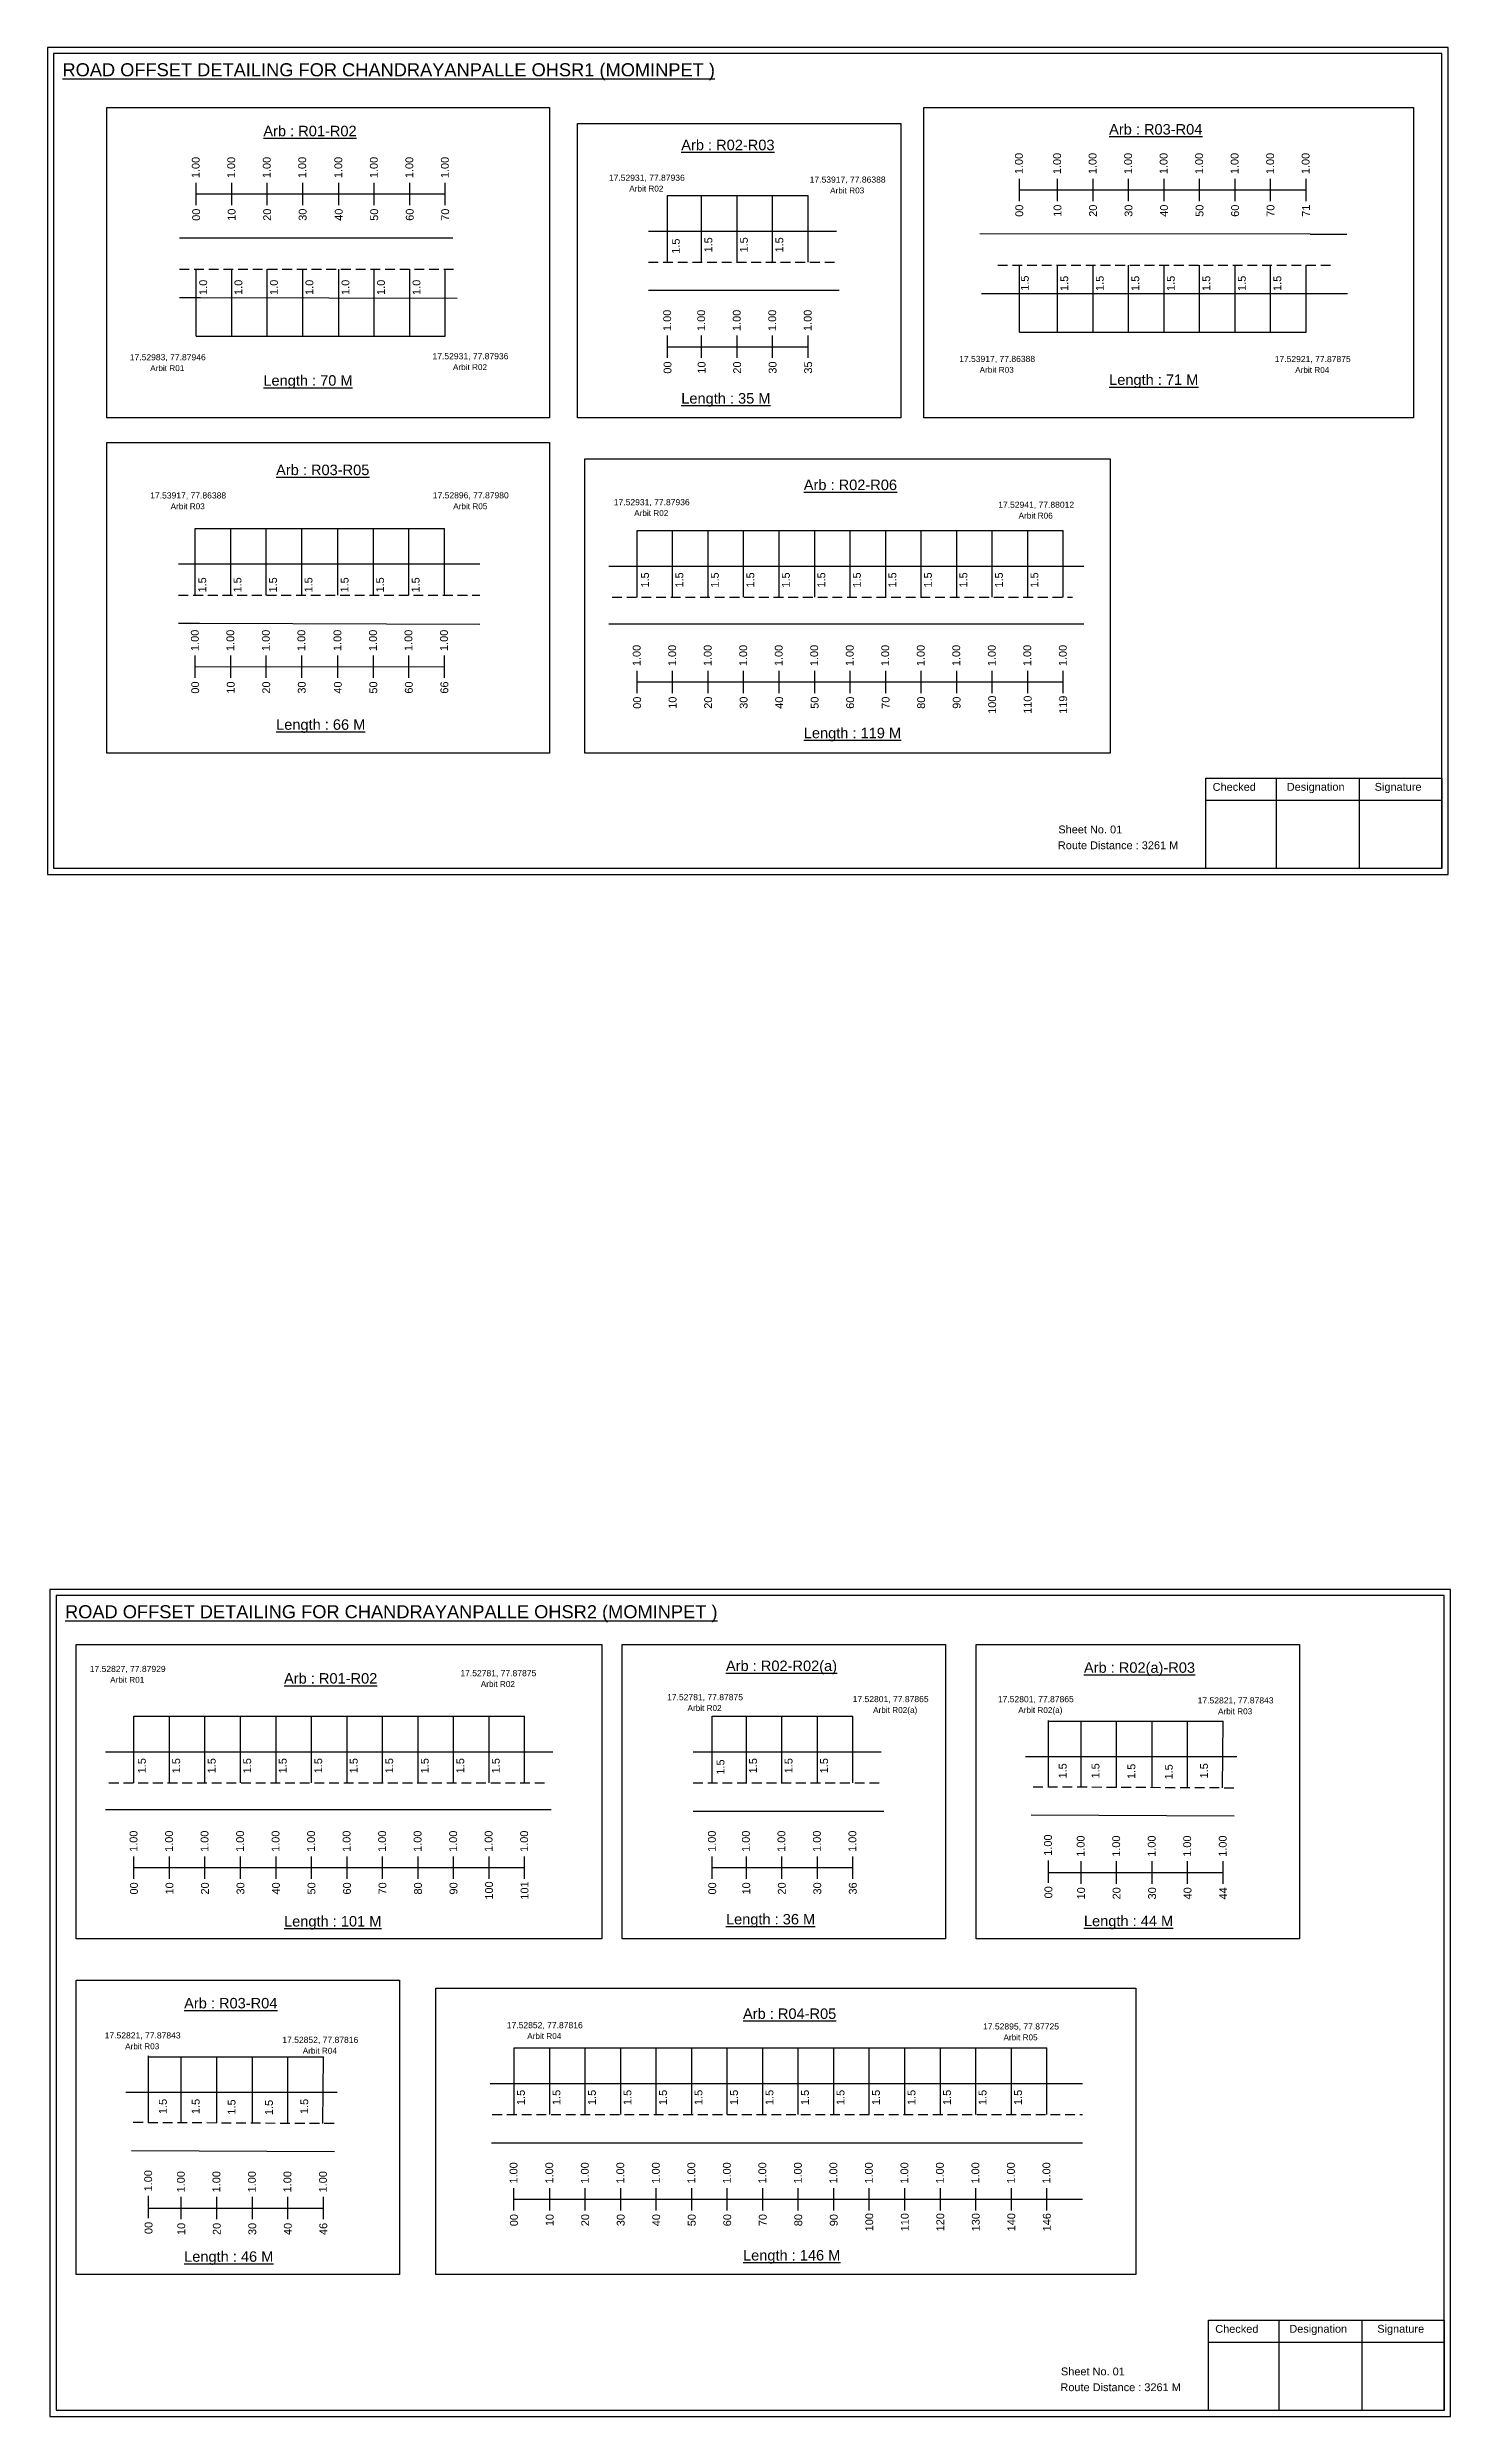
# Model space of a CAD drawing. Header units: inches. Extents: x 344 to 6776, y 358 to 1565.
# Drawn here: x 3367 to 3904, y 483 to 1390 of the extents above; entities that cross this region are included whole.
import ezdxf

# ---------------------------------------------------------------- set-up
doc = ezdxf.new("R2010")
doc.units = ezdxf.units.IN
doc.header["$MEASUREMENT"] = 0
doc.linetypes.add('DASHED2', pattern=[0.375, 0.25, -0.125])
doc.layers.add('PDF_Geometry', color=7, linetype='Continuous')
doc.layers.add('PDF_Text', color=5, linetype='Continuous')
doc.styles.add('PDF Arial', font='arial.ttf')
doc.styles.get("Standard").update_dxf_attribs({"font": 'arial.ttf'})

msp = doc.modelspace()

# ---------------------------------------------------------------- texts
at = {"color": 242, "true_color": 0xcd2027}
for s, height, p in [('%%UROAD OFFSET DETAILING FOR CHANDRAYANPALLE OHSR1 (MOMINPET )', 5, (3372.61, 1379.13)), ('%%UArb : R03-R04', 4, (3773.5, 1356.84)), ('%%UArb : R01-R02', 4, (3449.57, 1356.19)), ('%%UArb : R02-R03', 4, (3609.63, 1350.84)), ('%%ULength : 70 M', 4, (3449.57, 1260.69)), ('%%ULength : 71 M', 4, (3773.5, 1260.97)), ('%%ULength : 35 M', 4, (3609.63, 1253.84)), ('%%UArb : R03-R05', 4, (3454.45, 1226.45)), ('%%UArb : R02-R06', 4, (3656.55, 1220.72)), ('%%ULength : 66 M', 4, (3454.45, 1128.95)), ('%%ULength : 119 M', 4, (3656.55, 1125.72)), ('%%UROAD OFFSET DETAILING FOR CHANDRAYANPALLE OHSR2 (MOMINPET )', 5, (3373.6, 788.8)), ('%%UArb : R02-R02(a)', 4, (3626.75, 768.6)), ('%%UArb : R02(a)-R03', 4, (3763.86, 767.93)), ('%%UArb : R01-R02', 4, (3457.49, 763.8)), ('%%ULength : 101 M', 4, (3457.49, 670.8)), ('%%ULength : 36 M', 4, (3626.75, 671.6)), ('%%ULength : 44 M', 4, (3763.86, 670.93)), ('%%UArb : R03-R04', 4, (3419.22, 639.45)), ('%%UArb : R04-R05', 4, (3633.28, 635.43)), ('%%ULength : 46 M', 4, (3419.22, 542.45)), ('%%ULength : 146 M', 4, (3633.28, 542.93))]:
    msp.add_text(s, height=height, dxfattribs=at).set_placement(p)
at = {"color": 217, "true_color": 0x93278f}
for s, p in [('1.00', (3425.16, 1340.13)), ('1.00', (3438.76, 1340.13)), ('1.00', (3452.36, 1340.13)), ('1.00', (3465.96, 1340.13)), ('1.00', (3479.77, 1340.13)), ('1.00', (3493.37, 1340.13)), ('1.00', (3506.97, 1340.13)), ('1.00', (3520.57, 1340.13)), ('1.00', (3740.44, 1341.66)), ('1.00', (3755.07, 1341.66)), ('1.00', (3768.67, 1341.66)), ('1.00', (3782.27, 1341.66)), ('1.00', (3795.87, 1341.66)), ('1.00', (3809.47, 1341.66)), ('1.00', (3823.07, 1341.66)), ('1.00', (3836.67, 1341.66)), ('1.00', (3850.27, 1341.66)), ('00', (3425.31, 1323.81)), ('10', (3438.91, 1323.81)), ('20', (3452.51, 1323.81)), ('30', (3466.11, 1323.81)), ('40', (3479.92, 1323.81)), ('50', (3493.52, 1323.81)), ('60', (3507.12, 1323.81)), ('70', (3520.72, 1323.81)), ('00', (3740.59, 1325.34)), ('10', (3755.22, 1325.34)), ('20', (3768.82, 1325.34)), ('30', (3782.42, 1325.34)), ('40', (3796.02, 1325.34)), ('50', (3809.62, 1325.34)), ('60', (3823.22, 1325.34)), ('70', (3836.82, 1325.34)), ('71', (3850.42, 1325.34)), ('1.00', (3605.72, 1281.61)), ('1.00', (3618.76, 1281.61)), ('1.00', (3632.36, 1281.61)), ('1.00', (3645.96, 1281.61)), ('1.00', (3659.56, 1281.61)), ('00', (3605.87, 1265.29)), ('10', (3618.91, 1265.29)), ('20', (3632.51, 1265.29)), ('30', (3646.11, 1265.29)), ('35', (3659.71, 1265.29)), ('1.00', (3424.81, 1159.11)), ('1.00', (3438.41, 1159.11)), ('1.00', (3452.01, 1159.11)), ('1.00', (3465.61, 1159.11)), ('1.00', (3479.43, 1159.11)), ('1.00', (3493.03, 1159.11)), ('1.00', (3506.63, 1159.11)), ('1.00', (3520.23, 1159.11)), ('1.00', (3594.05, 1153.31)), ('1.00', (3607.65, 1153.31)), ('1.00', (3621.25, 1153.31)), ('1.00', (3634.85, 1153.31)), ('1.00', (3648.45, 1153.31)), ('1.00', (3662.05, 1153.31)), ('1.00', (3675.65, 1153.31)), ('1.00', (3689.25, 1153.31)), ('1.00', (3702.85, 1153.31)), ('1.00', (3716.45, 1153.31)), ('1.00', (3730.05, 1153.31)), ('1.00', (3743.65, 1153.31)), ('1.00', (3757.25, 1153.31)), ('00', (3424.96, 1142.79)), ('10', (3438.56, 1142.79)), ('20', (3452.16, 1142.79)), ('30', (3465.76, 1142.79)), ('40', (3479.58, 1142.79)), ('50', (3493.18, 1142.79)), ('60', (3506.78, 1142.79)), ('66', (3520.38, 1142.79)), ('00', (3594.2, 1136.99)), ('10', (3607.8, 1136.99)), ('20', (3621.4, 1136.99)), ('30', (3635, 1136.99)), ('40', (3648.6, 1136.99)), ('50', (3662.2, 1136.99)), ('60', (3675.8, 1136.99)), ('70', (3689.4, 1136.99)), ('80', (3703, 1136.99)), ('90', (3716.6, 1136.99)), ('100', (3730.2, 1135.04)), ('110', (3743.8, 1135.04)), ('119', (3757.4, 1135.04)), ('1.00', (3401.34, 699.36)), ('1.00', (3414.94, 699.36)), ('1.00', (3428.54, 699.36)), ('1.00', (3442.14, 699.36)), ('1.00', (3455.74, 699.36)), ('1.00', (3469.34, 699.36)), ('1.00', (3482.94, 699.36)), ('1.00', (3496.54, 699.36)), ('1.00', (3510.14, 699.36)), ('1.00', (3523.74, 699.36)), ('1.00', (3537.34, 699.36)), ('1.00', (3550.94, 699.36)), ('1.00', (3622.84, 699.36)), ('1.00', (3635.87, 699.36)), ('1.00', (3649.47, 699.36)), ('1.00', (3663.07, 699.36)), ('1.00', (3676.67, 699.36)), ('1.00', (3751.58, 697.87)), ('1.00', (3764.1, 697.48)), ('1.00', (3777.7, 697.48)), ('1.00', (3791.3, 697.48)), ('1.00', (3804.9, 697.48)), ('1.00', (3818.5, 697.48)), ('00', (3401.49, 683.04)), ('10', (3415.09, 683.04)), ('20', (3428.69, 683.04)), ('30', (3442.29, 683.04)), ('40', (3455.89, 683.04)), ('50', (3469.49, 683.04)), ('60', (3483.09, 683.04)), ('70', (3496.69, 683.04)), ('80', (3510.29, 683.04)), ('90', (3523.89, 683.04)), ('100', (3537.49, 681.09)), ('101', (3551.09, 681.09)), ('00', (3622.99, 683.04)), ('10', (3636.02, 683.04)), ('20', (3649.62, 683.04)), ('30', (3663.22, 683.04)), ('36', (3676.82, 683.04)), ('00', (3751.73, 681.55)), ('10', (3764.25, 681.16)), ('20', (3777.85, 681.16)), ('30', (3791.45, 681.16)), ('40', (3805.05, 681.16)), ('44', (3818.65, 681.16)), ('1.00', (3406.95, 569.38)), ('1.00', (3419.47, 569)), ('1.00', (3433.07, 569)), ('1.00', (3446.67, 569)), ('1.00', (3460.27, 569)), ('1.00', (3473.87, 569)), ('1.00', (3546.88, 572.38)), ('1.00', (3560.58, 572.38)), ('1.00', (3574.18, 572.38)), ('1.00', (3587.78, 572.38)), ('1.00', (3601.38, 572.38)), ('1.00', (3614.98, 572.38)), ('1.00', (3628.58, 572.38)), ('1.00', (3642.18, 572.38)), ('1.00', (3655.78, 572.38)), ('1.00', (3669.38, 572.38)), ('1.00', (3682.98, 572.38)), ('1.00', (3696.58, 572.38)), ('1.00', (3710.18, 572.38)), ('1.00', (3723.78, 572.38)), ('1.00', (3737.38, 572.38)), ('1.00', (3750.98, 572.38)), ('00', (3407.1, 553.06)), ('10', (3419.62, 552.68)), ('20', (3433.22, 552.68)), ('30', (3446.82, 552.68)), ('40', (3460.42, 552.68)), ('46', (3474.02, 552.68)), ('00', (3547.03, 556.06)), ('10', (3560.73, 556.06)), ('20', (3574.33, 556.06)), ('30', (3587.93, 556.06)), ('40', (3601.53, 556.06)), ('50', (3615.13, 556.06)), ('60', (3628.73, 556.06)), ('70', (3642.33, 556.06)), ('80', (3655.93, 556.06)), ('90', (3669.53, 556.06)), ('100', (3683.13, 554.1)), ('110', (3696.73, 554.1)), ('120', (3710.33, 554.1)), ('130', (3723.93, 554.1)), ('140', (3737.53, 554.1)), ('146', (3751.13, 554.1))]:
    msp.add_text(s, height=3, rotation=90, dxfattribs=at).set_placement(p)
at = {"color": 5}
for s, height, p in [('17.52931, 77.87936', 2.34, (3581.89, 1339.13)), ('Arbit R02', 2.246, (3589.71, 1335.01)), ('17.53917, 77.86388', 2.34, (3658.81, 1338.42)), ('Arbit R03', 2.246, (3666.63, 1334.3)), ('17.52983, 77.87946', 2.34, (3398.4, 1270.4)), ('17.52931, 77.87936', 2.34, (3514.35, 1270.8)), ('17.53917, 77.86388', 2.34, (3716.07, 1269.76)), ('17.52921, 77.87875', 2.34, (3836.94, 1269.71)), ('Arbit R01', 2.246, (3406.22, 1266.27)), ('Arbit R02', 2.246, (3522.17, 1266.67)), ('Arbit R03', 2.246, (3723.89, 1265.63)), ('Arbit R04', 2.246, (3844.76, 1265.59)), ('17.53917, 77.86388', 2.34, (3406.23, 1217.5)), ('Arbit R03', 2.246, (3414.05, 1213.38)), ('17.52896, 77.87980', 2.34, (3514.46, 1217.54)), ('Arbit R05', 2.246, (3522.28, 1213.41)), ('17.52931, 77.87936', 2.34, (3583.77, 1214.91)), ('17.52941, 77.88012', 2.34, (3731.01, 1213.94)), ('Arbit R02', 2.246, (3591.59, 1210.79)), ('Arbit R06', 2.246, (3738.83, 1209.81)), ('17.52827, 77.87929', 2.34, (3383.06, 768.24)), ('Arbit R01', 2.246, (3390.88, 764.11)), ('17.52781, 77.87875', 2.34, (3525.02, 766.63)), ('Arbit R02', 2.246, (3532.84, 762.51)), ('17.52781, 77.87875', 2.34, (3604.19, 757.44)), ('Arbit R02', 2.246, (3612.01, 753.31)), ('17.52801, 77.87865', 2.34, (3675.28, 756.69)), ('Arbit R02(a)', 2.2464, (3683.1, 752.56)), ('17.52801, 77.87865', 2.34, (3730.88, 756.67)), ('Arbit R02(a)', 2.2464, (3738.7, 752.54)), ('17.52821, 77.87843', 2.34, (3807.4, 756.2)), ('Arbit R03', 2.246, (3815.22, 752.07)), ('17.52821, 77.87843', 2.34, (3388.79, 627.95)), ('Arbit R03', 2.246, (3396.61, 623.82)), ('17.52852, 77.87816', 2.34, (3456.83, 626.23)), ('17.52852, 77.87816', 2.34, (3542.8, 631.86)), ('Arbit R04', 2.246, (3550.62, 627.73)), ('17.52895, 77.87725', 2.34, (3725.21, 631.37)), ('Arbit R05', 2.246, (3733.03, 627.24)), ('Arbit R04', 2.246, (3464.65, 622.11))]:
    msp.add_text(s, height=height, dxfattribs=at).set_placement(p)
for s, p in [('1.5', (3609.03, 1311.18)), ('1.5', (3621.5, 1311.68)), ('1.5', (3635.1, 1311.68)), ('1.5', (3648.7, 1311.68)), ('1.0', (3428.01, 1295.43)), ('1.0', (3441.5, 1295.43)), ('1.0', (3455.1, 1295.43)), ('1.0', (3468.7, 1295.43)), ('1.0', (3482.51, 1295.43)), ('1.0', (3496.11, 1295.43)), ('1.0', (3509.71, 1295.43)), ('1.5', (3742.72, 1297.01)), ('1.5', (3757.82, 1296.96)), ('1.5', (3771.42, 1296.96)), ('1.5', (3785.02, 1296.96)), ('1.5', (3798.62, 1296.96)), ('1.5', (3812.22, 1296.96)), ('1.5', (3825.82, 1296.96)), ('1.5', (3839.42, 1296.96)), ('1.5', (3597.23, 1183.39)), ('1.5', (3610.39, 1183.39)), ('1.5', (3623.99, 1183.39)), ('1.5', (3637.59, 1183.39)), ('1.5', (3651.19, 1183.39)), ('1.5', (3664.79, 1183.39)), ('1.5', (3678.39, 1183.39)), ('1.5', (3691.99, 1183.39)), ('1.5', (3705.59, 1183.39)), ('1.5', (3719.19, 1183.39)), ('1.5', (3732.79, 1183.39)), ('1.5', (3746.39, 1183.39)), ('1.5', (3427.66, 1181.5)), ('1.5', (3441.15, 1181.5)), ('1.5', (3454.75, 1181.5)), ('1.5', (3468.35, 1181.5)), ('1.5', (3482.17, 1181.5)), ('1.5', (3495.77, 1181.5)), ('1.5', (3509.37, 1181.5)), ('1.5', (3404.52, 729.44)), ('1.5', (3417.68, 729.44)), ('1.5', (3431.28, 729.44)), ('1.5', (3444.88, 729.44)), ('1.5', (3458.48, 729.44)), ('1.5', (3472.08, 729.44)), ('1.5', (3485.68, 729.44)), ('1.5', (3499.28, 729.44)), ('1.5', (3512.88, 729.44)), ('1.5', (3526.48, 729.44)), ('1.5', (3540.08, 729.44)), ('1.5', (3638.62, 729.44)), ('1.5', (3652.22, 729.44)), ('1.5', (3665.82, 729.44)), ('1.5', (3626.15, 728.94)), ('1.5', (3757.22, 727.47)), ('1.5', (3769.79, 727.47)), ('1.5', (3783.53, 727.28)), ('1.5', (3797.84, 727.09)), ('1.5', (3811.36, 727.5)), ('1.5', (3549.72, 602.46)), ('1.5', (3563.32, 602.46)), ('1.5', (3576.92, 602.46)), ('1.5', (3590.52, 602.46)), ('1.5', (3604.12, 602.46)), ('1.5', (3617.72, 602.46)), ('1.5', (3631.32, 602.46)), ('1.5', (3644.92, 602.46)), ('1.5', (3658.52, 602.46)), ('1.5', (3672.12, 602.46)), ('1.5', (3685.72, 602.46)), ('1.5', (3699.32, 602.46)), ('1.5', (3712.92, 602.46)), ('1.5', (3726.52, 602.46)), ('1.5', (3740.12, 602.46)), ('1.5', (3412.58, 598.99)), ('1.5', (3425.16, 598.99)), ('1.5', (3438.89, 598.79)), ('1.5', (3453.21, 598.6)), ('1.5', (3466.72, 599.01))]:
    msp.add_text(s, height=3, rotation=90).set_placement(p)
for s, p in [('Sheet No. 01', (3754.05, 1089.29)), ('Route Distance : 3261 M', (3753.86, 1083.24)), ('Sheet No. 01', (3755.04, 498.96)), ('Route Distance : 3261 M', (3754.85, 492.91))]:
    msp.add_text(s, height=3).set_placement(p)
at = {"layer": 'PDF_Text', "color": 7, "attachment_point": 7, "style": 'PDF Arial'}
for s, insert, char_height in [('Checked', (3813.15, 1105.54), 3.001), ('Designation', (3841.53, 1104.7), 3.0006), ('Signature', (3875.21, 1104.7), 3.001), ('Checked', (3814.14, 515.21), 3.001), ('Designation', (3842.52, 514.38), 3.0006), ('Signature', (3876.2, 514.38), 3.001)]:
    msp.add_mtext(s, dxfattribs=dict(at, insert=insert, char_height=char_height))

# ---------------------------------------------------------------- linework, layer by layer
at = {"color": 217, "true_color": 0x93278f}
for p, q in [((3423.83, 1329.84), (3423.83, 1338.39)), ((3423.83, 1334.11), (3519.25, 1334.17)), ((3437.43, 1329.84), (3437.43, 1338.39)), ((3451.03, 1329.84), (3451.03, 1338.39)), ((3464.63, 1329.84), (3464.63, 1338.39)), ((3478.45, 1329.84), (3478.45, 1338.39)), ((3492.05, 1329.84), (3492.05, 1338.39)), ((3505.65, 1329.84), (3505.65, 1338.39)), ((3519.25, 1329.84), (3519.25, 1338.39)), ((3739.12, 1331.37), (3739.12, 1339.92)), ((3739.12, 1335.65), (3848.95, 1335.65)), ((3753.75, 1331.37), (3753.75, 1339.92)), ((3767.35, 1331.37), (3767.35, 1339.92)), ((3780.95, 1331.37), (3780.95, 1339.92)), ((3794.55, 1331.37), (3794.55, 1339.92)), ((3808.15, 1331.37), (3808.15, 1339.92)), ((3821.75, 1331.37), (3821.75, 1339.92)), ((3835.35, 1331.37), (3835.35, 1339.92)), ((3848.95, 1331.37), (3848.95, 1339.92)), ((3604.4, 1271.31), (3604.4, 1279.87)), ((3617.43, 1271.31), (3617.43, 1279.87)), ((3631.03, 1271.31), (3631.03, 1279.87)), ((3644.63, 1271.31), (3644.63, 1279.87)), ((3658.23, 1271.31), (3658.23, 1279.87)), ((3604.4, 1275.58), (3658.23, 1275.59)), ((3423.48, 1148.81), (3423.48, 1157.37)), ((3423.48, 1153.08), (3518.9, 1153.14)), ((3437.08, 1148.81), (3437.08, 1157.37)), ((3450.68, 1148.81), (3450.68, 1157.37)), ((3464.28, 1148.81), (3464.28, 1157.37)), ((3478.1, 1148.81), (3478.1, 1157.37)), ((3491.7, 1148.81), (3491.7, 1157.37)), ((3505.3, 1148.81), (3505.3, 1157.37)), ((3518.9, 1148.81), (3518.9, 1157.37)), ((3592.72, 1143.02), (3592.72, 1151.57)), ((3592.72, 1147.29), (3755.92, 1147.32)), ((3606.32, 1143.02), (3606.32, 1151.57)), ((3619.92, 1143.02), (3619.92, 1151.57)), ((3633.52, 1143.02), (3633.52, 1151.57)), ((3647.12, 1143.02), (3647.12, 1151.57)), ((3660.72, 1143.02), (3660.72, 1151.57)), ((3674.32, 1143.02), (3674.32, 1151.57)), ((3687.92, 1143.02), (3687.92, 1151.57)), ((3701.52, 1143.02), (3701.52, 1151.57)), ((3715.12, 1143.02), (3715.12, 1151.57)), ((3728.72, 1143.02), (3728.72, 1151.57)), ((3742.32, 1143.02), (3742.32, 1151.57)), ((3755.92, 1143.02), (3755.92, 1151.57)), ((3400.01, 689.07), (3400.01, 697.62)), ((3400.01, 693.33), (3549.61, 693.36)), ((3413.61, 689.07), (3413.61, 697.62)), ((3427.21, 689.07), (3427.21, 697.62)), ((3440.81, 689.07), (3440.81, 697.62)), ((3454.41, 689.07), (3454.41, 697.62)), ((3468.01, 689.07), (3468.01, 697.62)), ((3481.61, 689.07), (3481.61, 697.62)), ((3495.21, 689.07), (3495.21, 697.62)), ((3508.81, 689.07), (3508.81, 697.62)), ((3522.41, 689.07), (3522.41, 697.62)), ((3536.01, 689.07), (3536.01, 697.62)), ((3549.61, 689.07), (3549.61, 697.62)), ((3621.51, 689.07), (3621.51, 697.62)), ((3621.51, 693.34), (3675.35, 693.35)), ((3634.55, 689.07), (3634.55, 697.62)), ((3648.15, 689.07), (3648.15, 697.62)), ((3661.75, 689.07), (3661.75, 697.62)), ((3675.35, 689.07), (3675.35, 697.62)), ((3750.26, 687.58), (3750.26, 696.13)), ((3750.26, 691.46), (3817.18, 691.47)), ((3762.78, 687.19), (3762.78, 695.75)), ((3776.38, 687.19), (3776.38, 695.75)), ((3789.98, 687.19), (3789.98, 695.75)), ((3803.58, 687.19), (3803.58, 695.75)), ((3817.18, 687.19), (3817.18, 695.75)), ((3405.62, 559.09), (3405.62, 567.65)), ((3405.62, 562.97), (3472.54, 562.99)), ((3418.14, 558.7), (3418.14, 567.26)), ((3431.74, 558.7), (3431.74, 567.26)), ((3445.34, 558.7), (3445.34, 567.26)), ((3458.94, 558.7), (3458.94, 567.26)), ((3472.54, 558.7), (3472.54, 567.26)), ((3545.55, 562.08), (3545.55, 570.64)), ((3545.65, 566.35), (3763.25, 566.4)), ((3559.25, 562.08), (3559.25, 570.64)), ((3572.85, 562.08), (3572.85, 570.64)), ((3586.45, 562.08), (3586.45, 570.64)), ((3600.05, 562.08), (3600.05, 570.64)), ((3613.65, 562.08), (3613.65, 570.64)), ((3627.25, 562.08), (3627.25, 570.64)), ((3640.85, 562.08), (3640.85, 570.64)), ((3654.45, 562.08), (3654.45, 570.64)), ((3668.05, 562.08), (3668.05, 570.64)), ((3681.65, 562.08), (3681.65, 570.64)), ((3695.25, 562.08), (3695.25, 570.64)), ((3708.85, 562.08), (3708.85, 570.64)), ((3722.45, 562.08), (3722.45, 570.64)), ((3736.05, 562.08), (3736.05, 570.64)), ((3749.65, 562.08), (3749.65, 570.64))]:
    msp.add_line(p, q, dxfattribs=at)
at = {"color": 5}
for p, q in [((3604.4, 1333.55), (3658.23, 1333.55)), ((3423.83, 1279.69), (3519.25, 1279.69)), ((3739.12, 1281.22), (3848.95, 1281.22)), ((3423.48, 1206.04), (3518.9, 1206.04)), ((3592.72, 1205.25), (3755.92, 1205.25)), ((3400.01, 751.3), (3549.61, 751.3)), ((3621.51, 751.3), (3675.35, 751.3)), ((3750.26, 749.42), (3817.18, 749.42)), ((3405.62, 620.94), (3472.54, 620.94)), ((3545.65, 624.32), (3749.65, 624.32))]:
    msp.add_line(p, q, dxfattribs=at)
for p, q in [((3604.4, 1308.01), (3604.4, 1333.55)), ((3617.43, 1308.01), (3617.43, 1333.55)), ((3631.03, 1308.01), (3631.03, 1333.55)), ((3644.63, 1308.01), (3644.63, 1333.55)), ((3658.23, 1308.01), (3658.23, 1333.55)), ((3522.16, 1317.11), (3417.42, 1317.11)), ((3597.05, 1319.89), (3669.09, 1319.89)), ((3850.55, 1318.64), (3723.94, 1318.82)), ((3850.55, 1318.64), (3864.5, 1318.64)), ((3739.12, 1281.22), (3739.12, 1306.76)), ((3753.75, 1281.22), (3753.75, 1306.76)), ((3767.35, 1281.22), (3767.35, 1306.76)), ((3780.95, 1281.22), (3780.95, 1306.76)), ((3794.55, 1281.22), (3794.55, 1306.76)), ((3808.15, 1281.22), (3808.15, 1306.76)), ((3821.75, 1281.22), (3821.75, 1306.76)), ((3835.35, 1281.22), (3835.35, 1306.76)), ((3848.95, 1281.22), (3848.95, 1306.76)), ((3423.83, 1279.69), (3423.83, 1305.23)), ((3437.43, 1279.69), (3437.43, 1305.23)), ((3451.03, 1279.69), (3451.03, 1305.23)), ((3464.63, 1279.69), (3464.63, 1305.23)), ((3478.45, 1279.69), (3478.45, 1305.23)), ((3492.05, 1279.69), (3492.05, 1305.23)), ((3505.65, 1279.69), (3505.65, 1305.23)), ((3519.25, 1279.69), (3519.25, 1305.23)), ((3597.05, 1297.21), (3670.09, 1297.21)), ((3417.42, 1294.43), (3425.48, 1294.43)), ((3425.48, 1294.43), (3523.78, 1294.16)), ((3724.57, 1295.96), (3850.55, 1295.96)), ((3850.55, 1295.96), (3864.75, 1295.96)), ((3423.48, 1180.51), (3423.48, 1206.04)), ((3437.08, 1180.51), (3437.08, 1206.04)), ((3450.68, 1180.51), (3450.68, 1206.04)), ((3464.28, 1180.51), (3464.28, 1206.04)), ((3478.1, 1180.51), (3478.1, 1206.04)), ((3491.7, 1180.51), (3491.7, 1206.04)), ((3505.3, 1180.51), (3505.3, 1206.04)), ((3518.9, 1180.51), (3518.9, 1206.04)), ((3592.72, 1179.72), (3592.72, 1205.25)), ((3606.32, 1179.72), (3606.32, 1205.25)), ((3619.92, 1179.72), (3619.92, 1205.25)), ((3633.52, 1179.72), (3633.52, 1205.25)), ((3647.12, 1179.72), (3647.12, 1205.25)), ((3660.72, 1179.72), (3660.72, 1205.25)), ((3674.32, 1179.72), (3674.32, 1205.25)), ((3687.92, 1179.72), (3687.92, 1205.25)), ((3701.52, 1179.72), (3701.52, 1205.25)), ((3715.12, 1179.72), (3715.12, 1205.25)), ((3728.72, 1179.72), (3728.72, 1205.25)), ((3742.32, 1179.72), (3742.32, 1205.25)), ((3755.92, 1179.72), (3755.92, 1205.25)), ((3532.5, 1192.39), (3417.07, 1192.39)), ((3581.85, 1191.6), (3763.75, 1191.6)), ((3417.07, 1169.71), (3425.13, 1169.71)), ((3425.13, 1169.71), (3532.5, 1169.41)), ((3763.75, 1169.41), (3581.85, 1169.41)), ((3400.01, 725.76), (3400.01, 751.3)), ((3413.61, 725.76), (3413.61, 751.3)), ((3427.21, 725.76), (3427.21, 751.3)), ((3440.81, 725.76), (3440.81, 751.3)), ((3454.41, 725.76), (3454.41, 751.3)), ((3468.01, 725.76), (3468.01, 751.3)), ((3481.61, 725.76), (3481.61, 751.3)), ((3495.21, 725.76), (3495.21, 751.3)), ((3508.81, 725.76), (3508.81, 751.3)), ((3522.41, 725.76), (3522.41, 751.3)), ((3536.01, 725.76), (3536.01, 751.3)), ((3549.61, 725.76), (3549.61, 751.3)), ((3621.51, 725.76), (3621.51, 751.3)), ((3634.55, 725.76), (3634.55, 751.3)), ((3648.15, 725.76), (3648.15, 751.3)), ((3661.75, 725.76), (3661.75, 751.3)), ((3675.35, 725.76), (3675.35, 751.3)), ((3750.26, 724.19), (3750.26, 749.72)), ((3762.78, 724.14), (3762.78, 749.42)), ((3776.38, 724.08), (3776.38, 749.42)), ((3789.98, 724.15), (3789.98, 749.42)), ((3803.58, 723.89), (3803.58, 749.42)), ((3816.95, 723.92), (3817.18, 749.42)), ((3389.13, 737.65), (3560.49, 737.65)), ((3614.17, 737.65), (3686.2, 737.65)), ((3822.43, 735.75), (3741.47, 735.75)), ((3559.8, 715.46), (3389.13, 715.46)), ((3614.17, 714.96), (3687.2, 714.96)), ((3743.68, 713.55), (3821.41, 713.11)), ((3405.62, 595.7), (3405.62, 621.24)), ((3418.14, 595.65), (3418.14, 620.94)), ((3431.74, 595.6), (3431.74, 620.94)), ((3445.34, 595.66), (3445.34, 620.94)), ((3458.94, 595.4), (3458.94, 620.94)), ((3472.31, 595.44), (3472.54, 620.94)), ((3545.65, 598.78), (3545.65, 624.32)), ((3559.25, 598.78), (3559.25, 624.32)), ((3572.85, 598.78), (3572.85, 624.32)), ((3586.45, 598.78), (3586.45, 624.32)), ((3600.05, 598.78), (3600.05, 624.32)), ((3613.65, 598.78), (3613.65, 624.32)), ((3627.25, 598.78), (3627.25, 624.32)), ((3640.85, 598.78), (3640.85, 624.32)), ((3654.45, 598.78), (3654.45, 624.32)), ((3668.05, 598.78), (3668.05, 624.32)), ((3681.65, 598.78), (3681.65, 624.32)), ((3695.25, 598.78), (3695.25, 624.32)), ((3708.85, 598.78), (3708.85, 624.32)), ((3722.45, 598.78), (3722.45, 624.32)), ((3736.05, 598.78), (3736.05, 624.32)), ((3749.65, 598.78), (3749.65, 624.32)), ((3536.46, 610.67), (3763.25, 610.67)), ((3477.79, 607.27), (3396.83, 607.27)), ((3399.05, 585.06), (3476.77, 584.63)), ((3536.93, 587.98), (3763.25, 587.94))]:
    msp.add_line(p, q)
at = {"linetype": 'DASHED2', "ltscale": 15}
for p, q in [((3597.05, 1308.01), (3669.59, 1308.01)), ((3730.84, 1306.76), (3859.52, 1306.76)), ((3417.42, 1305.23), (3522.81, 1305.23)), ((3417.07, 1180.51), (3532.5, 1180.51)), ((3583.12, 1179.72), (3759.53, 1179.72)), ((3390.4, 725.76), (3558.01, 725.76)), ((3614.17, 725.76), (3686.7, 725.76)), ((3744.4, 724.33), (3822.68, 723.92)), ((3537.25, 598.83), (3763.25, 598.78)), ((3399.76, 595.85), (3478.04, 595.44))]:
    msp.add_line(p, q, dxfattribs=at)
for points in [[(3389.56, 1367.17), (3559.17, 1367.17), (3559.17, 1248.35), (3389.56, 1248.35)], [(3569.93, 1361.03), (3693.74, 1361.03), (3693.74, 1248.35), (3569.93, 1248.35)], [(3702.52, 1367.17), (3890.08, 1367.17), (3890.08, 1248.35), (3702.52, 1248.35)], [(3389.56, 1238.88), (3559.17, 1238.88), (3559.17, 1120.05), (3389.56, 1120.05)], [(3572.63, 1232.73), (3773.87, 1232.73), (3773.87, 1120.05), (3572.63, 1120.05)], [(3377.92, 778.78), (3579.16, 778.78), (3579.16, 666.1), (3377.92, 666.1)], [(3587.05, 778.78), (3710.85, 778.78), (3710.85, 666.1), (3587.05, 666.1)], [(3722.55, 778.78), (3846.36, 778.78), (3846.36, 666.1), (3722.55, 666.1)], [(3377.92, 650.3), (3501.72, 650.3), (3501.72, 537.62), (3377.92, 537.62)], [(3515.67, 647.13), (3783.75, 647.13), (3783.75, 537.62), (3515.67, 537.62)]]:
    msp.add_lwpolyline(points, close=True)
at = {"layer": 'PDF_Geometry'}
for points in [[(3366.83, 1390.2), (3366.83, 1073.49), (3903.31, 1073.49), (3903.31, 1390.2)], [(3369.16, 1387.87), (3369.16, 1075.91), (3900.89, 1075.91), (3900.89, 1387.87)], [(3367.83, 799.88), (3367.83, 483.17), (3904.3, 483.17), (3904.3, 799.88)], [(3370.15, 797.55), (3370.15, 485.59), (3901.88, 485.59), (3901.88, 797.55)]]:
    msp.add_lwpolyline(points, close=True, dxfattribs=at)
at = {"layer": 'PDF_Geometry', "color": 242, "true_color": 0xcc1f26}
for points in [[(3900.89, 1075.81), (3810.55, 1075.81), (3810.55, 1110.42), (3900.89, 1110.42)], [(3901.88, 485.49), (3811.54, 485.49), (3811.54, 520.1), (3901.88, 520.1)]]:
    msp.add_lwpolyline(points, close=True, dxfattribs=at)
for points in [[(3837.53, 1110.42), (3837.53, 1075.81)], [(3869.26, 1110.42), (3869.26, 1075.81)], [(3810.55, 1102.05), (3900.89, 1102.05)], [(3838.52, 520.1), (3838.52, 485.49)], [(3870.25, 520.1), (3870.25, 485.49)], [(3811.54, 511.73), (3901.88, 511.73)]]:
    msp.add_lwpolyline(points, dxfattribs=at)

msp.set_redraw_order([(e.dxf.handle, doc.entitydb.next_handle()) for e in msp.query("TEXT MTEXT ATTDEF DIMENSION ARC_DIMENSION")])  # texts and dimensions are drawn at this point

doc.saveas('drawing.dxf')
